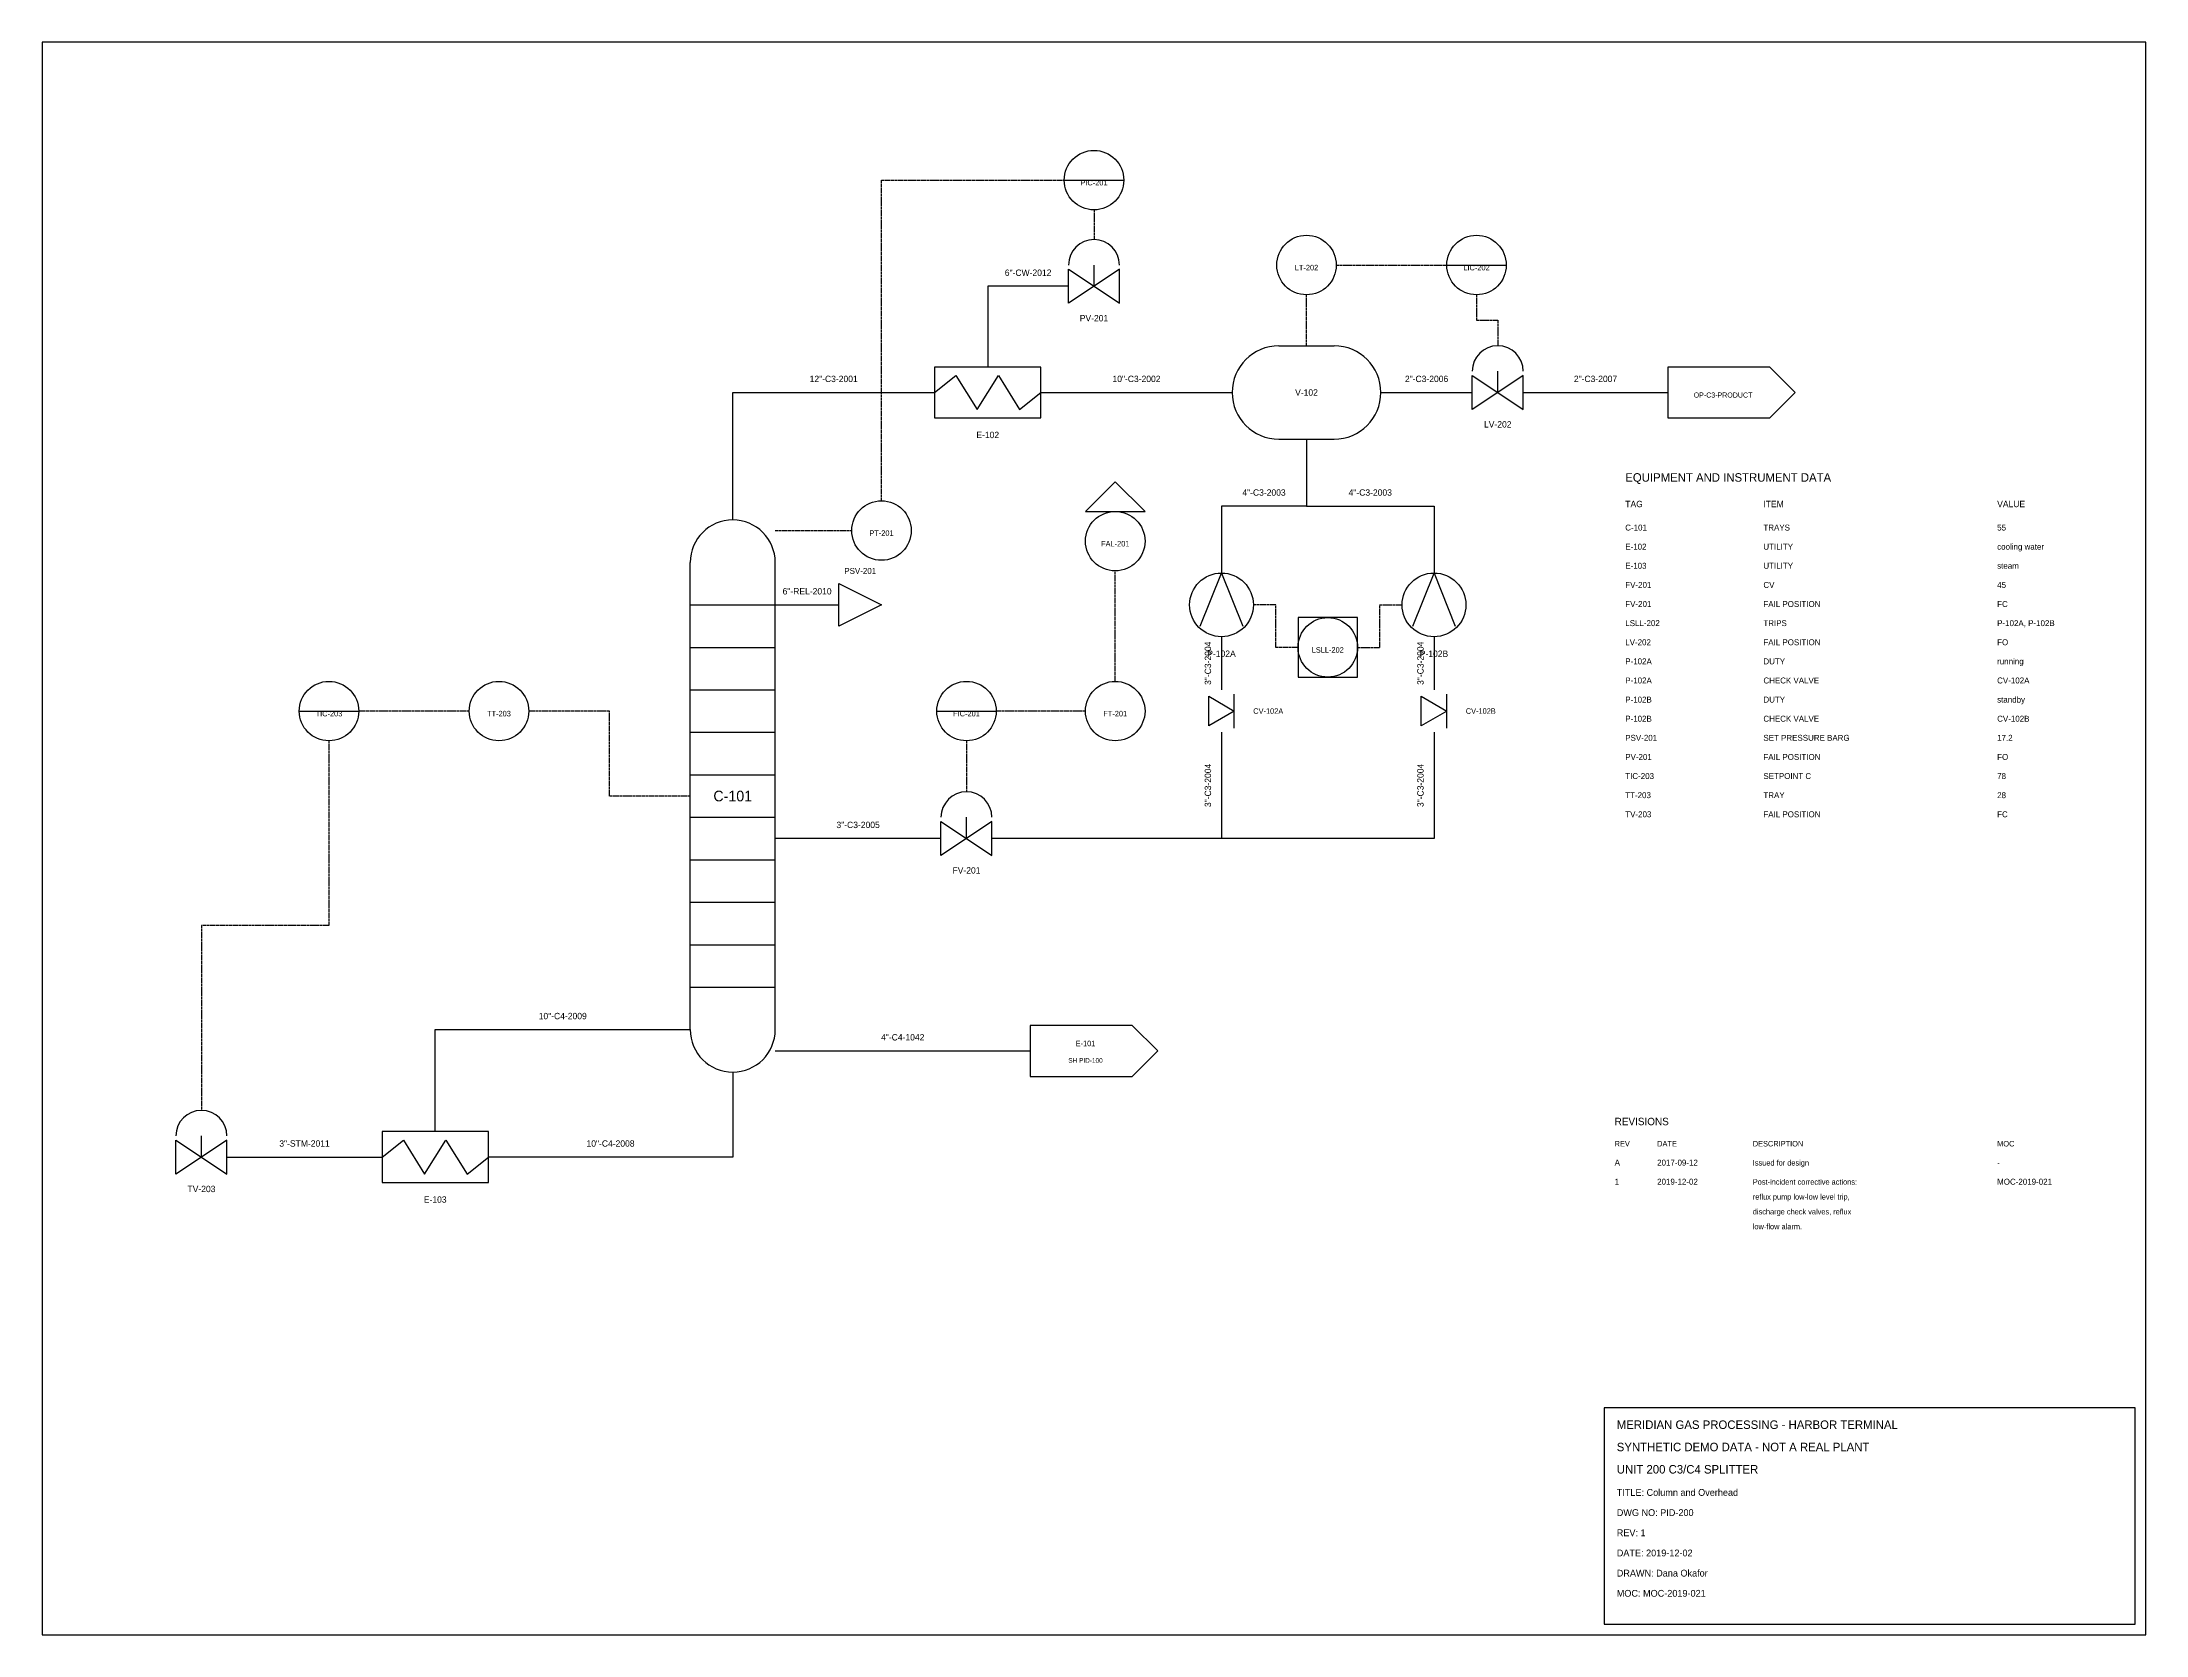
# Model space of a CAD drawing. Header units: metres. Extents: x 5 to 995, y 5 to 755.
import ezdxf
from ezdxf.enums import TextEntityAlignment as Align

# ---------------------------------------------------------------- set-up
doc = ezdxf.new("R2010")
doc.units = ezdxf.units.M
doc.linetypes.add('DASHED', pattern=[1.524, 1.27, -0.254])
for name, color, linetype in [('FRAME', 8, 'Continuous'), ('IMPULSE', 4, 'DASHED'), ('LINENUM', 7, 'Continuous'), ('PROCESS', 7, 'Continuous'), ('RELIEF', 1, 'Continuous'), ('REVTABLE', 7, 'Continuous'), ('SIGNAL', 5, 'DASHED'), ('SYMBOLS', 7, 'Continuous'), ('TABLE', 7, 'Continuous'), ('TITLE', 7, 'Continuous'), ('UTILITY', 3, 'Continuous')]:
    doc.layers.add(name, color=color, linetype=linetype)

# ---------------------------------------------------------------- blocks, each defined once
blk = doc.blocks.new('COLUMN')
at = {"layer": 'SYMBOLS'}
for p, q in [((-20, -110), (-20, 110)), ((20, -110), (20, 110))]:
    blk.add_line(p, q, dxfattribs=at)
at = {"layer": 'SYMBOLS', "color": 8}
for p, q in [((-20, 90), (20, 90)), ((-20, 70), (20, 70)), ((-20, 50), (20, 50)), ((-20, 30), (20, 30)), ((-20, 10), (20, 10)), ((-20, -10), (20, -10)), ((-20, -30), (20, -30)), ((-20, -50), (20, -50)), ((-20, -70), (20, -70)), ((-20, -90), (20, -90))]:
    blk.add_line(p, q, dxfattribs=at)
at = {"layer": 'SYMBOLS'}
for centre, start, end in [((0, 110), 0, 180), ((0, -110), 180, 360)]:
    blk.add_arc(centre, 20, start, end, dxfattribs=at)
blk.add_attdef('TAG', text='', height=5, dxfattribs=at).set_placement((0, 0), align=Align.MIDDLE_CENTER)
at = {"layer": 'SYMBOLS', "flags": 1}
blk.add_attdef('DESC', text='', height=3, dxfattribs=at).set_placement((0, 0), align=Align.MIDDLE_CENTER)
blk = doc.blocks.new('HEATEX')
at = {"layer": 'SYMBOLS'}
blk.add_lwpolyline([(-25, -12), (25, -12), (25, 12), (-25, 12)], close=True, dxfattribs=at)
blk.add_lwpolyline([(-25, 0), (-15, 8), (-5, -8), (5, 8), (15, -8), (25, 0)], dxfattribs=at)
at = {"layer": 'SYMBOLS', "flags": 1}
blk.add_attdef('DESC', text='', height=3, dxfattribs=at).set_placement((0, 0), align=Align.MIDDLE_CENTER)
at = {"layer": 'SYMBOLS'}
blk.add_attdef('TAG', text='', height=3, dxfattribs=at).set_placement((0, -20), align=Align.MIDDLE_CENTER)
blk = doc.blocks.new('VESSEL')
at = {"layer": 'SYMBOLS'}
for p, q in [((-13, 22), (13, 22)), ((-13, -22), (13, -22))]:
    blk.add_line(p, q, dxfattribs=at)
for centre, start, end in [((-13, 0), 90, 270), ((13, 0), 270, 90)]:
    blk.add_arc(centre, 22, start, end, dxfattribs=at)
at = {"layer": 'SYMBOLS', "flags": 1}
blk.add_attdef('DESC', text='', height=3, dxfattribs=at).set_placement((0, 0), align=Align.MIDDLE_CENTER)
at = {"layer": 'SYMBOLS'}
blk.add_attdef('TAG', text='', height=3, dxfattribs=at).set_placement((0, 0), align=Align.MIDDLE_CENTER)
blk = doc.blocks.new('PUMP')
at = {"layer": 'SYMBOLS'}
blk.add_lwpolyline([(-10, -10), (0, 15), (10, -10)], dxfattribs=at)
blk.add_circle((0, 0), 15, dxfattribs=at)
at = {"layer": 'SYMBOLS', "flags": 1}
blk.add_attdef('DESC', text='', height=3, dxfattribs=at).set_placement((0, 0), align=Align.MIDDLE_CENTER)
at = {"layer": 'SYMBOLS'}
blk.add_attdef('TAG', text='', height=3, dxfattribs=at).set_placement((0, -23), align=Align.MIDDLE_CENTER)
blk = doc.blocks.new('INSTR_XMTR')
at = {"layer": 'SYMBOLS'}
blk.add_circle((0, 0), 14, dxfattribs=at)
at = {"layer": 'SYMBOLS', "flags": 1}
blk.add_attdef('DESC', text='', height=3, dxfattribs=at).set_placement((0, 0), align=Align.MIDDLE_CENTER)
at = {"layer": 'SYMBOLS'}
blk.add_attdef('TAG', text='', height=2.6, dxfattribs=at).set_placement((0, -1.2), align=Align.MIDDLE_CENTER)
blk = doc.blocks.new('INSTR_CTRL')
at = {"layer": 'SYMBOLS'}
blk.add_line((-14, 0), (14, 0), dxfattribs=at)
blk.add_circle((0, 0), 14, dxfattribs=at)
at = {"layer": 'SYMBOLS', "flags": 1}
blk.add_attdef('DESC', text='', height=3, dxfattribs=at).set_placement((0, 0), align=Align.MIDDLE_CENTER)
at = {"layer": 'SYMBOLS'}
blk.add_attdef('TAG', text='', height=2.6, dxfattribs=at).set_placement((0, -1.2), align=Align.MIDDLE_CENTER)
blk = doc.blocks.new('CTRLVALVE')
at = {"layer": 'SYMBOLS'}
blk.add_line((0, 0), (0, 10), dxfattribs=at)
for points in [[(-12, 8), (0, 0), (-12, -8)], [(12, 8), (0, 0), (12, -8)]]:
    blk.add_lwpolyline(points, close=True, dxfattribs=at)
blk.add_arc((0, 10), 12, 0, 180, dxfattribs=at)
at = {"layer": 'SYMBOLS', "flags": 1}
blk.add_attdef('DESC', text='', height=3, dxfattribs=at).set_placement((0, 0), align=Align.MIDDLE_CENTER)
at = {"layer": 'SYMBOLS'}
blk.add_attdef('TAG', text='', height=3, dxfattribs=at).set_placement((0, -15), align=Align.MIDDLE_CENTER)
blk = doc.blocks.new('RELIEFVALVE')
at = {"layer": 'SYMBOLS'}
blk.add_lwpolyline([(-10, -10), (-10, 10), (10, 0)], close=True, dxfattribs=at)
blk.add_attdef('TAG', text='', height=2.8, dxfattribs=at).set_placement((0, 16), align=Align.MIDDLE_CENTER)
at = {"layer": 'SYMBOLS', "flags": 1}
blk.add_attdef('DESC', text='', height=3, dxfattribs=at).set_placement((0, 0), align=Align.MIDDLE_CENTER)
blk = doc.blocks.new('OFFPAGE')
at = {"layer": 'SYMBOLS'}
blk.add_lwpolyline([(-30, -12), (18, -12), (30, 0), (18, 12), (-30, 12)], close=True, dxfattribs=at)
blk.add_attdef('TAG', text='', height=2.4, dxfattribs=at).set_placement((-4, -1.2), align=Align.MIDDLE_CENTER)
at = {"layer": 'SYMBOLS', "flags": 1}
blk.add_attdef('DESC', text='', height=3, dxfattribs=at).set_placement((0, 0), align=Align.MIDDLE_CENTER)
blk = doc.blocks.new('INSTR_SWITCH')
at = {"layer": 'SYMBOLS'}
blk.add_lwpolyline([(-14, -14), (14, -14), (14, 14), (-14, 14)], close=True, dxfattribs=at)
blk.add_circle((0, 0), 14, dxfattribs=at)
at = {"layer": 'SYMBOLS', "flags": 1}
blk.add_attdef('DESC', text='', height=3, dxfattribs=at).set_placement((0, 0), align=Align.MIDDLE_CENTER)
at = {"layer": 'SYMBOLS'}
blk.add_attdef('TAG', text='', height=2.6, dxfattribs=at).set_placement((0, -1.2), align=Align.MIDDLE_CENTER)
blk = doc.blocks.new('CHECKVALVE')
at = {"layer": 'SYMBOLS'}
blk.add_line((6, -8), (6, 8), dxfattribs=at)
blk.add_lwpolyline([(-6, -7), (-6, 7), (6, 0)], close=True, dxfattribs=at)
at = {"layer": 'SYMBOLS', "flags": 1}
blk.add_attdef('DESC', text='', height=3, dxfattribs=at).set_placement((0, 0), align=Align.MIDDLE_CENTER)
at = {"layer": 'SYMBOLS'}
blk.add_attdef('TAG', text='', height=2.6, dxfattribs=at).set_placement((22, 0), align=Align.MIDDLE_CENTER)
blk = doc.blocks.new('INSTR_ALARM')
at = {"layer": 'SYMBOLS'}
blk.add_lwpolyline([(-14, 14), (14, 14), (0, 28)], close=True, dxfattribs=at)
blk.add_circle((0, 0), 14, dxfattribs=at)
at = {"layer": 'SYMBOLS', "flags": 1}
blk.add_attdef('DESC', text='', height=3, dxfattribs=at).set_placement((0, 0), align=Align.MIDDLE_CENTER)
at = {"layer": 'SYMBOLS'}
blk.add_attdef('TAG', text='', height=2.6, dxfattribs=at).set_placement((0, -1.2), align=Align.MIDDLE_CENTER)
blk = doc.blocks.new('OFFPAGE_REF')
at = {"layer": 'SYMBOLS'}
blk.add_lwpolyline([(-30, -12), (18, -12), (30, 0), (18, 12), (-30, 12)], close=True, dxfattribs=at)
for tag, height, p in [('REF_TAG', 2.6, (-4, 3.5)), ('SHEET', 2.2, (-4, -4.5))]:
    blk.add_attdef(tag, text='', height=height, dxfattribs=at).set_placement(p, align=Align.MIDDLE_CENTER)

msp = doc.modelspace()

# ---------------------------------------------------------------- linework, layer by layer
at = {"layer": 'FRAME'}
msp.add_lwpolyline([(5, 5), (995, 5), (995, 755), (5, 755)], close=True, dxfattribs=at)
at = {"layer": 'IMPULSE'}
for points in [[(600, 612), (600, 636)], [(350, 525), (386, 525)], [(310, 400), (272, 400), (272, 440), (234, 440)]]:
    msp.add_lwpolyline(points, dxfattribs=at)
at = {"layer": 'PROCESS'}
for points in [[(330, 530), (330, 590), (425, 590)], [(475, 590), (565, 590)], [(635, 590), (678, 590)], [(702, 590), (770, 590)], [(600, 568), (600, 536.5), (560, 536.5), (560, 505)], [(600, 568), (600, 536.5), (660, 536.5), (660, 505)], [(560, 475), (560, 450)], [(660, 475), (660, 450)], [(560, 430), (560, 380), (452, 380)], [(660, 430), (660, 380), (452, 380)], [(428, 380), (350, 380)], [(190, 242), (190, 290), (310, 290)], [(350, 280), (470, 280)], [(330, 270), (330, 230), (215, 230)]]:
    msp.add_lwpolyline(points, dxfattribs=at)
at = {"layer": 'RELIEF'}
msp.add_lwpolyline([(350, 490), (380, 490)], dxfattribs=at)
at = {"layer": 'SIGNAL'}
for points in [[(400, 539), (400, 690), (486, 690)], [(500, 676), (500, 662)], [(614, 650), (666, 650)], [(680, 636), (680, 624), (690, 624), (690, 612)], [(510, 454), (510, 506)], [(596, 470), (585.5, 470), (585.5, 490), (575, 490)], [(624, 470), (634.5, 470), (634.5, 490), (645, 490)], [(206, 440), (154, 440)], [(496, 440), (454, 440)], [(140, 426), (140, 339), (80, 339), (80, 252)], [(440, 426), (440, 402)]]:
    msp.add_lwpolyline(points, dxfattribs=at)
at = {"layer": 'TITLE'}
msp.add_lwpolyline([(740, 10), (990, 10), (990, 112), (740, 112)], close=True, dxfattribs=at)
at = {"layer": 'UTILITY'}
for points in [[(488, 640), (450, 640), (450, 602)], [(92, 230), (165, 230)]]:
    msp.add_lwpolyline(points, dxfattribs=at)

# ---------------------------------------------------------------- block references
at = {"layer": 'SYMBOLS'}
for name, p, values in [('INSTR_CTRL', (500, 690), {'TAG': 'PIC-201'}), ('INSTR_XMTR', (600, 650), {'TAG': 'LT-202'}), ('INSTR_CTRL', (680, 650), {'TAG': 'LIC-202'}), ('CTRLVALVE', (500, 640), {'TAG': 'PV-201'}), ('VESSEL', (600, 590), {'TAG': 'V-102'}), ('CTRLVALVE', (690, 590), {'TAG': 'LV-202'}), ('HEATEX', (450, 590), {'TAG': 'E-102'}), ('OFFPAGE', (800, 590), {'TAG': 'OP-C3-PRODUCT'}), ('INSTR_ALARM', (510, 520), {'TAG': 'FAL-201'}), ('INSTR_XMTR', (400, 525), {'TAG': 'PT-201'}), ('COLUMN', (330, 400), {'TAG': 'C-101'}), ('RELIEFVALVE', (390, 490), {'TAG': 'PSV-201'}), ('PUMP', (560, 490), {'TAG': 'P-102A'}), ('PUMP', (660, 490), {'TAG': 'P-102B'}), ('INSTR_SWITCH', (610, 470), {'TAG': 'LSLL-202'}), ('INSTR_CTRL', (140, 440), {'TAG': 'TIC-203'}), ('INSTR_XMTR', (220, 440), {'TAG': 'TT-203'}), ('INSTR_CTRL', (440, 440), {'TAG': 'FIC-201'}), ('INSTR_XMTR', (510, 440), {'TAG': 'FT-201'}), ('CHECKVALVE', (560, 440), {'TAG': 'CV-102A'}), ('CHECKVALVE', (660, 440), {'TAG': 'CV-102B'}), ('CTRLVALVE', (440, 380), {'TAG': 'FV-201'}), ('OFFPAGE_REF', (500, 280), {'REF_TAG': 'E-101', 'SHEET': 'SH PID-100'}), ('CTRLVALVE', (80, 230), {'TAG': 'TV-203'}), ('HEATEX', (190, 230), {'TAG': 'E-103'})]:
    msp.add_blockref(name, p, dxfattribs=at).add_auto_attribs(values)

# ---------------------------------------------------------------- texts
at = {"layer": 'LINENUM'}
for s, p in [('6"-CW-2012', (469, 644)), ('12"-C3-2001', (377.5, 594)), ('10"-C3-2002', (520, 594)), ('2"-C3-2006', (656.5, 594)), ('2"-C3-2007', (736, 594)), ('4"-C3-2003', (580, 540.5)), ('4"-C3-2003', (630, 540.5)), ('6"-REL-2010', (365, 494)), ('3"-C3-2005', (389, 384)), ('10"-C4-2009', (250, 294)), ('4"-C4-1042', (410, 284)), ('3"-STM-2011', (128.5, 234)), ('10"-C4-2008', (272.5, 234))]:
    msp.add_text(s, height=3, dxfattribs=at).set_placement(p, align=Align.BOTTOM_CENTER)
for p in [(556, 462.5), (656, 462.5), (556, 405), (656, 405)]:
    msp.add_text('3"-C3-2004', height=3, rotation=90, dxfattribs=at).set_placement(p, align=Align.BOTTOM_CENTER)
at = {"layer": 'REVTABLE'}
for s, height, p in [('REVISIONS', 3.5, (745, 245)), ('A', 2.8, (745, 226)), ('2017-09-12', 2.8, (765, 226)), ('Issued for design', 2.6, (810, 226)), ('1', 2.8, (745, 217)), ('2019-12-02', 2.8, (765, 217)), ('Post-incident corrective actions:', 2.6, (810, 217)), ('-', 2.8, (925, 226)), ('MOC-2019-021', 2.8, (925, 217)), ('reflux pump low-low level trip,', 2.6, (810, 210)), ('discharge check valves, reflux', 2.6, (810, 203)), ('low-flow alarm.', 2.6, (810, 196))]:
    msp.add_text(s, height=height, dxfattribs=at).set_placement(p)
at = {"layer": 'REVTABLE', "color": 8}
for s, p in [('REV', (745, 235)), ('DATE', (765, 235)), ('DESCRIPTION', (810, 235)), ('MOC', (925, 235))]:
    msp.add_text(s, height=2.6, dxfattribs=at).set_placement(p)
at = {"layer": 'TABLE'}
for s, height, p in [('EQUIPMENT AND INSTRUMENT DATA', 4, (750, 548)), ('C-101', 2.8, (750, 525)), ('TRAYS', 2.8, (815, 525)), ('55', 2.8, (925, 525)), ('E-102', 2.8, (750, 516)), ('UTILITY', 2.8, (815, 516)), ('cooling water', 2.8, (925, 516)), ('E-103', 2.8, (750, 507)), ('UTILITY', 2.8, (815, 507)), ('steam', 2.8, (925, 507)), ('FV-201', 2.8, (750, 498)), ('CV', 2.8, (815, 498)), ('45', 2.8, (925, 498)), ('FV-201', 2.8, (750, 489)), ('FAIL POSITION', 2.8, (815, 489)), ('FC', 2.8, (925, 489)), ('LSLL-202', 2.8, (750, 480)), ('TRIPS', 2.8, (815, 480)), ('P-102A, P-102B', 2.8, (925, 480)), ('LV-202', 2.8, (750, 471)), ('FAIL POSITION', 2.8, (815, 471)), ('FO', 2.8, (925, 471)), ('P-102A', 2.8, (750, 462)), ('P-102A', 2.8, (750, 453)), ('CHECK VALVE', 2.8, (815, 453)), ('DUTY', 2.8, (815, 462)), ('CV-102A', 2.8, (925, 453)), ('running', 2.8, (925, 462)), ('P-102B', 2.8, (750, 444)), ('DUTY', 2.8, (815, 444)), ('standby', 2.8, (925, 444)), ('P-102B', 2.8, (750, 435)), ('CHECK VALVE', 2.8, (815, 435)), ('CV-102B', 2.8, (925, 435)), ('PSV-201', 2.8, (750, 426)), ('SET PRESSURE BARG', 2.8, (815, 426)), ('17.2', 2.8, (925, 426)), ('PV-201', 2.8, (750, 417)), ('FAIL POSITION', 2.8, (815, 417)), ('FO', 2.8, (925, 417)), ('TIC-203', 2.8, (750, 408)), ('SETPOINT C', 2.8, (815, 408)), ('78', 2.8, (925, 408)), ('TT-203', 2.8, (750, 399)), ('TRAY', 2.8, (815, 399)), ('28', 2.8, (925, 399)), ('TV-203', 2.8, (750, 390)), ('FAIL POSITION', 2.8, (815, 390)), ('FC', 2.8, (925, 390))]:
    msp.add_text(s, height=height, dxfattribs=at).set_placement(p)
at = {"layer": 'TABLE', "color": 8}
for s, p in [('TAG', (750, 536)), ('ITEM', (815, 536)), ('VALUE', (925, 536))]:
    msp.add_text(s, height=3, dxfattribs=at).set_placement(p)
at = {"layer": 'TITLE'}
for s, height, p in [('MERIDIAN GAS PROCESSING - HARBOR TERMINAL', 4, (746, 102)), ('SYNTHETIC DEMO DATA - NOT A REAL PLANT', 4, (746, 91.5)), ('UNIT 200 C3/C4 SPLITTER', 4, (746, 81)), ('TITLE: Column and Overhead', 3.2, (746, 70.5)), ('DWG NO: PID-200', 3.2, (746, 61)), ('REV: 1', 3.2, (746, 51.5)), ('DATE: 2019-12-02', 3.2, (746, 42)), ('DRAWN: Dana Okafor', 3.2, (746, 32.5)), ('MOC: MOC-2019-021', 3.2, (746, 23))]:
    msp.add_text(s, height=height, dxfattribs=at).set_placement(p)

doc.saveas('drawing.dxf')
